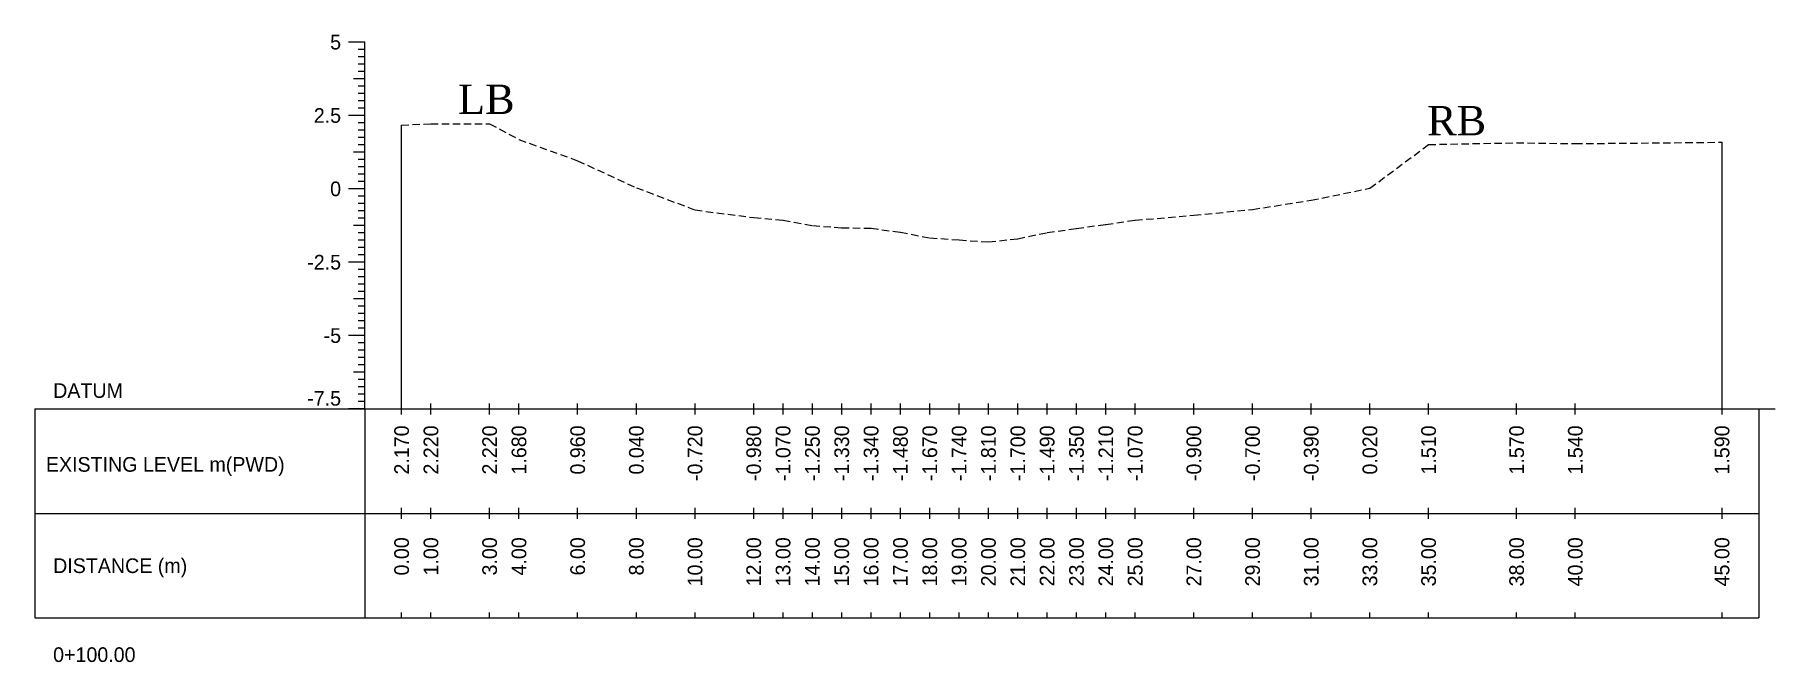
# Model space of a CAD drawing. Header units: inches. Extents: x 6579 to 9220, y -2276 to -1013.
# Drawn here: x 6905.2 to 6964.5, y -1244.5 to -1223.1 of the extents above; entities that cross this region are included whole.
import ezdxf
from ezdxf.enums import TextEntityAlignment as Align

# ---------------------------------------------------------------- set-up
doc = ezdxf.new("R2010")
doc.units = ezdxf.units.IN
doc.header["$MEASUREMENT"] = 0
doc.linetypes.add('HIDDEN', pattern=[0.375, 0.25, -0.125])
doc.layers.add('CS_Drawing', color=7, linetype='Continuous')
doc.layers.add('GL', color=3, linetype='HIDDEN')
doc.styles.add('romans', font='romans.shx')

msp = doc.modelspace()

# ---------------------------------------------------------------- texts
at = {"char_height": 1, "width": 263.40586, "attachment_point": 1, "style": 'romans'}
for s, insert in [('{\\fTimes New Roman|b0|i0|c0|p18;LB}', (6919.621, -1224.841)), ('{\\fTimes New Roman|b0|i0|c0|p18;RB}', (6952.647, -1225.568))]:
    msp.add_mtext(s, dxfattribs=dict(at, insert=insert))
at = {"layer": 'CS_Drawing'}
for s, p in [('5', (6915.637, -1223.394)), ('2.5', (6915.637, -1225.894)), ('0', (6915.637, -1228.394)), ('-2.5', (6915.637, -1230.894)), ('-5', (6915.637, -1233.394))]:
    msp.add_text(s, height=0.5, dxfattribs=at).set_placement(p, align=Align.MIDDLE_RIGHT)
for s, p in [('DATUM', (6905.825, -1235.269)), ('EXISTING LEVEL m(PWD)', (6905.578, -1237.785)), ('DISTANCE (m)', (6905.825, -1241.238)), ('0+100.00', (6905.825, -1244.269))]:
    msp.add_text(s, height=0.5, dxfattribs=at).set_placement(p, align=Align.MIDDLE_LEFT)
msp.add_text('-7.5', height=0.5, dxfattribs=at).set_placement((6915.637, -1235.782), align=Align.RIGHT)
for s, p in [('2.170', (6917.7, -1236.457)), ('2.220', (6918.7, -1236.457)), ('2.220', (6920.7, -1236.457)), ('1.680', (6921.7, -1236.457)), ('0.960', (6923.7, -1236.457)), ('0.040', (6925.7, -1236.457)), ('-0.720', (6927.7, -1236.457)), ('-0.980', (6929.7, -1236.457)), ('-1.070', (6930.7, -1236.457)), ('-1.250', (6931.7, -1236.457)), ('-1.330', (6932.7, -1236.457)), ('-1.340', (6933.7, -1236.457)), ('-1.480', (6934.7, -1236.457)), ('-1.670', (6935.7, -1236.457)), ('-1.740', (6936.7, -1236.457)), ('-1.810', (6937.7, -1236.457)), ('-1.700', (6938.7, -1236.457)), ('-1.490', (6939.7, -1236.457)), ('-1.350', (6940.7, -1236.457)), ('-1.210', (6941.7, -1236.457)), ('-1.070', (6942.7, -1236.457)), ('-0.900', (6944.7, -1236.457)), ('-0.700', (6946.7, -1236.457)), ('-0.390', (6948.7, -1236.457)), ('0.020', (6950.7, -1236.457)), ('1.510', (6952.7, -1236.457)), ('1.570', (6955.7, -1236.457)), ('1.540', (6957.7, -1236.457)), ('1.590', (6962.7, -1236.457)), ('0.00', (6917.7, -1240.269)), ('1.00', (6918.7, -1240.269)), ('3.00', (6920.7, -1240.269)), ('4.00', (6921.7, -1240.269)), ('6.00', (6923.7, -1240.269)), ('8.00', (6925.7, -1240.269)), ('10.00', (6927.7, -1240.269)), ('12.00', (6929.7, -1240.269)), ('13.00', (6930.7, -1240.269)), ('14.00', (6931.7, -1240.269)), ('15.00', (6932.7, -1240.269)), ('16.00', (6933.7, -1240.269)), ('17.00', (6934.7, -1240.269)), ('18.00', (6935.7, -1240.269)), ('19.00', (6936.7, -1240.269)), ('20.00', (6937.7, -1240.269)), ('21.00', (6938.7, -1240.269)), ('22.00', (6939.7, -1240.269)), ('23.00', (6940.7, -1240.269)), ('24.00', (6941.7, -1240.269)), ('25.00', (6942.7, -1240.269)), ('27.00', (6944.7, -1240.269)), ('29.00', (6946.7, -1240.269)), ('31.00', (6948.7, -1240.269)), ('33.00', (6950.7, -1240.269)), ('35.00', (6952.7, -1240.269)), ('38.00', (6955.7, -1240.269)), ('40.00', (6957.7, -1240.269)), ('45.00', (6962.7, -1240.269))]:
    msp.add_text(s, height=0.5, rotation=90, dxfattribs=at).set_placement(p, align=Align.MIDDLE_RIGHT)

# ---------------------------------------------------------------- linework, layer by layer
at = {"layer": 'CS_Drawing'}
for p, q in [((6916.45, -1223.394), (6915.887, -1223.394)), ((6916.45, -1223.394), (6916.056, -1223.394)), ((6916.45, -1223.394), (6916.225, -1223.394)), ((6916.45, -1235.894), (6916.45, -1223.394)), ((6916.45, -1223.644), (6916.225, -1223.644)), ((6916.45, -1223.894), (6916.225, -1223.894)), ((6916.45, -1224.144), (6916.225, -1224.144)), ((6916.45, -1224.644), (6916.056, -1224.644)), ((6916.45, -1224.394), (6916.225, -1224.394)), ((6916.45, -1224.644), (6916.225, -1224.644)), ((6916.45, -1224.894), (6916.225, -1224.894)), ((6916.45, -1225.144), (6916.225, -1225.144)), ((6916.45, -1225.394), (6916.225, -1225.394)), ((6916.45, -1225.894), (6915.887, -1225.894)), ((6916.45, -1225.894), (6916.056, -1225.894)), ((6916.45, -1225.644), (6916.225, -1225.644)), ((6916.45, -1225.894), (6916.225, -1225.894)), ((6916.45, -1226.144), (6916.225, -1226.144)), ((6916.45, -1226.394), (6916.225, -1226.394)), ((6917.7, -1235.894), (6917.7, -1226.224)), ((6916.45, -1227.144), (6916.056, -1227.144)), ((6916.45, -1226.644), (6916.225, -1226.644)), ((6916.45, -1226.894), (6916.225, -1226.894)), ((6916.45, -1227.144), (6916.225, -1227.144)), ((6962.7, -1235.894), (6962.7, -1226.804)), ((6916.45, -1227.394), (6916.225, -1227.394)), ((6916.45, -1227.644), (6916.225, -1227.644)), ((6916.45, -1227.894), (6916.225, -1227.894)), ((6916.45, -1228.144), (6916.225, -1228.144)), ((6916.45, -1228.394), (6915.887, -1228.394)), ((6916.45, -1228.394), (6916.056, -1228.394)), ((6916.45, -1228.394), (6916.225, -1228.394)), ((6916.45, -1228.644), (6916.225, -1228.644)), ((6916.45, -1228.894), (6916.225, -1228.894)), ((6916.45, -1229.144), (6916.225, -1229.144)), ((6916.45, -1229.394), (6916.225, -1229.394)), ((6916.45, -1229.644), (6916.056, -1229.644)), ((6916.45, -1229.644), (6916.225, -1229.644)), ((6916.45, -1229.894), (6916.225, -1229.894)), ((6916.45, -1230.144), (6916.225, -1230.144)), ((6916.45, -1230.394), (6916.225, -1230.394)), ((6916.45, -1230.644), (6916.225, -1230.644)), ((6916.45, -1230.894), (6915.887, -1230.894)), ((6916.45, -1230.894), (6916.056, -1230.894)), ((6916.45, -1230.894), (6916.225, -1230.894)), ((6916.45, -1231.144), (6916.225, -1231.144)), ((6916.45, -1231.394), (6916.225, -1231.394)), ((6916.45, -1231.644), (6916.225, -1231.644)), ((6916.45, -1231.894), (6916.225, -1231.894)), ((6916.45, -1232.144), (6916.056, -1232.144)), ((6916.45, -1232.144), (6916.225, -1232.144)), ((6916.45, -1232.394), (6916.225, -1232.394)), ((6916.45, -1232.644), (6916.225, -1232.644)), ((6916.45, -1232.894), (6916.225, -1232.894)), ((6916.45, -1233.394), (6915.887, -1233.394)), ((6916.45, -1233.394), (6916.056, -1233.394)), ((6916.45, -1233.144), (6916.225, -1233.144)), ((6916.45, -1233.394), (6916.225, -1233.394)), ((6916.45, -1233.644), (6916.225, -1233.644)), ((6916.45, -1233.894), (6916.225, -1233.894)), ((6916.45, -1234.144), (6916.225, -1234.144)), ((6916.45, -1234.644), (6916.056, -1234.644)), ((6916.45, -1234.394), (6916.225, -1234.394)), ((6916.45, -1234.644), (6916.225, -1234.644)), ((6916.45, -1234.894), (6916.225, -1234.894)), ((6916.45, -1235.144), (6916.225, -1235.144)), ((6916.45, -1235.394), (6916.225, -1235.394)), ((6905.2, -1235.894), (6916.45, -1235.894)), ((6905.2, -1235.894), (6905.2, -1243.019)), ((6916.45, -1235.894), (6915.887, -1235.894)), ((6916.45, -1235.894), (6916.056, -1235.894)), ((6916.45, -1235.644), (6916.225, -1235.644)), ((6916.45, -1235.894), (6916.225, -1235.894)), ((6916.45, -1235.894), (6963.95, -1235.894)), ((6916.45, -1235.894), (6916.45, -1243.019)), ((6917.7, -1236.082), (6917.7, -1235.707)), ((6918.7, -1236.082), (6918.7, -1235.707)), ((6920.7, -1236.082), (6920.7, -1235.707)), ((6921.7, -1236.082), (6921.7, -1235.707)), ((6923.7, -1236.082), (6923.7, -1235.707)), ((6925.7, -1236.082), (6925.7, -1235.707)), ((6927.7, -1236.082), (6927.7, -1235.707)), ((6929.7, -1236.082), (6929.7, -1235.707)), ((6930.7, -1236.082), (6930.7, -1235.707)), ((6931.7, -1236.082), (6931.7, -1235.707)), ((6932.7, -1236.082), (6932.7, -1235.707)), ((6933.7, -1236.082), (6933.7, -1235.707)), ((6934.7, -1236.082), (6934.7, -1235.707)), ((6935.7, -1236.082), (6935.7, -1235.707)), ((6936.7, -1236.082), (6936.7, -1235.707)), ((6937.7, -1236.082), (6937.7, -1235.707)), ((6938.7, -1236.082), (6938.7, -1235.707)), ((6939.7, -1236.082), (6939.7, -1235.707)), ((6940.7, -1236.082), (6940.7, -1235.707)), ((6941.7, -1236.082), (6941.7, -1235.707)), ((6942.7, -1236.082), (6942.7, -1235.707)), ((6944.7, -1236.082), (6944.7, -1235.707)), ((6946.7, -1236.082), (6946.7, -1235.707)), ((6948.7, -1236.082), (6948.7, -1235.707)), ((6950.7, -1236.082), (6950.7, -1235.707)), ((6952.7, -1236.082), (6952.7, -1235.707)), ((6955.7, -1236.082), (6955.7, -1235.707)), ((6957.7, -1236.082), (6957.7, -1235.707)), ((6962.7, -1236.082), (6962.7, -1235.707)), ((6963.95, -1235.894), (6964.512, -1235.894)), ((6963.95, -1235.894), (6964.343, -1235.894)), ((6963.95, -1235.894), (6964.175, -1235.894)), ((6963.95, -1235.894), (6963.95, -1243.019)), ((6905.2, -1239.457), (6916.45, -1239.457)), ((6916.45, -1239.457), (6963.95, -1239.457)), ((6916.45, -1239.457), (6963.95, -1239.457)), ((6917.7, -1239.644), (6917.7, -1239.269)), ((6918.7, -1239.644), (6918.7, -1239.269)), ((6920.7, -1239.644), (6920.7, -1239.269)), ((6921.7, -1239.644), (6921.7, -1239.269)), ((6923.7, -1239.644), (6923.7, -1239.269)), ((6925.7, -1239.644), (6925.7, -1239.269)), ((6927.7, -1239.644), (6927.7, -1239.269)), ((6929.7, -1239.644), (6929.7, -1239.269)), ((6930.7, -1239.644), (6930.7, -1239.269)), ((6931.7, -1239.644), (6931.7, -1239.269)), ((6932.7, -1239.644), (6932.7, -1239.269)), ((6933.7, -1239.644), (6933.7, -1239.269)), ((6934.7, -1239.644), (6934.7, -1239.269)), ((6935.7, -1239.644), (6935.7, -1239.269)), ((6936.7, -1239.644), (6936.7, -1239.269)), ((6937.7, -1239.644), (6937.7, -1239.269)), ((6938.7, -1239.644), (6938.7, -1239.269)), ((6939.7, -1239.644), (6939.7, -1239.269)), ((6940.7, -1239.644), (6940.7, -1239.269)), ((6941.7, -1239.644), (6941.7, -1239.269)), ((6942.7, -1239.644), (6942.7, -1239.269)), ((6944.7, -1239.644), (6944.7, -1239.269)), ((6946.7, -1239.644), (6946.7, -1239.269)), ((6948.7, -1239.644), (6948.7, -1239.269)), ((6950.7, -1239.644), (6950.7, -1239.269)), ((6952.7, -1239.644), (6952.7, -1239.269)), ((6955.7, -1239.644), (6955.7, -1239.269)), ((6957.7, -1239.644), (6957.7, -1239.269)), ((6962.7, -1239.644), (6962.7, -1239.269)), ((6905.2, -1243.019), (6916.45, -1243.019)), ((6916.45, -1243.019), (6963.95, -1243.019)), ((6917.7, -1243.019), (6917.7, -1242.832)), ((6918.7, -1243.019), (6918.7, -1242.832)), ((6920.7, -1243.019), (6920.7, -1242.832)), ((6921.7, -1243.019), (6921.7, -1242.832)), ((6923.7, -1243.019), (6923.7, -1242.832)), ((6925.7, -1243.019), (6925.7, -1242.832)), ((6927.7, -1243.019), (6927.7, -1242.832)), ((6929.7, -1243.019), (6929.7, -1242.832)), ((6930.7, -1243.019), (6930.7, -1242.832)), ((6931.7, -1243.019), (6931.7, -1242.832)), ((6932.7, -1243.019), (6932.7, -1242.832)), ((6933.7, -1243.019), (6933.7, -1242.832)), ((6934.7, -1243.019), (6934.7, -1242.832)), ((6935.7, -1243.019), (6935.7, -1242.832)), ((6936.7, -1243.019), (6936.7, -1242.832)), ((6937.7, -1243.019), (6937.7, -1242.832)), ((6938.7, -1243.019), (6938.7, -1242.832)), ((6939.7, -1243.019), (6939.7, -1242.832)), ((6940.7, -1243.019), (6940.7, -1242.832)), ((6941.7, -1243.019), (6941.7, -1242.832)), ((6942.7, -1243.019), (6942.7, -1242.832)), ((6944.7, -1243.019), (6944.7, -1242.832)), ((6946.7, -1243.019), (6946.7, -1242.832)), ((6948.7, -1243.019), (6948.7, -1242.832)), ((6950.7, -1243.019), (6950.7, -1242.832)), ((6952.7, -1243.019), (6952.7, -1242.832)), ((6955.7, -1243.019), (6955.7, -1242.832)), ((6957.7, -1243.019), (6957.7, -1242.832)), ((6962.7, -1243.019), (6962.7, -1242.832))]:
    msp.add_line(p, q, dxfattribs=at)
at = {"layer": 'GL'}
msp.add_lwpolyline([(6917.7, -1226.224), (6918.7, -1226.174), (6920.7, -1226.174), (6921.7, -1226.714), (6923.7, -1227.434), (6925.7, -1228.354), (6927.7, -1229.114), (6929.7, -1229.374), (6930.7, -1229.464), (6931.7, -1229.644), (6932.7, -1229.724), (6933.7, -1229.734), (6934.7, -1229.874), (6935.7, -1230.064), (6936.7, -1230.134), (6937.7, -1230.204), (6938.7, -1230.094), (6939.7, -1229.884), (6940.7, -1229.744), (6941.7, -1229.604), (6942.7, -1229.464), (6944.7, -1229.294), (6946.7, -1229.094), (6948.7, -1228.784), (6950.7, -1228.374), (6952.7, -1226.884), (6955.7, -1226.824), (6957.7, -1226.854), (6962.7, -1226.804)], dxfattribs=at)

msp.set_redraw_order([(e.dxf.handle, doc.entitydb.next_handle()) for e in msp.query("TEXT MTEXT ATTDEF DIMENSION ARC_DIMENSION")])  # texts and dimensions are drawn at this point

doc.saveas('drawing.dxf')
